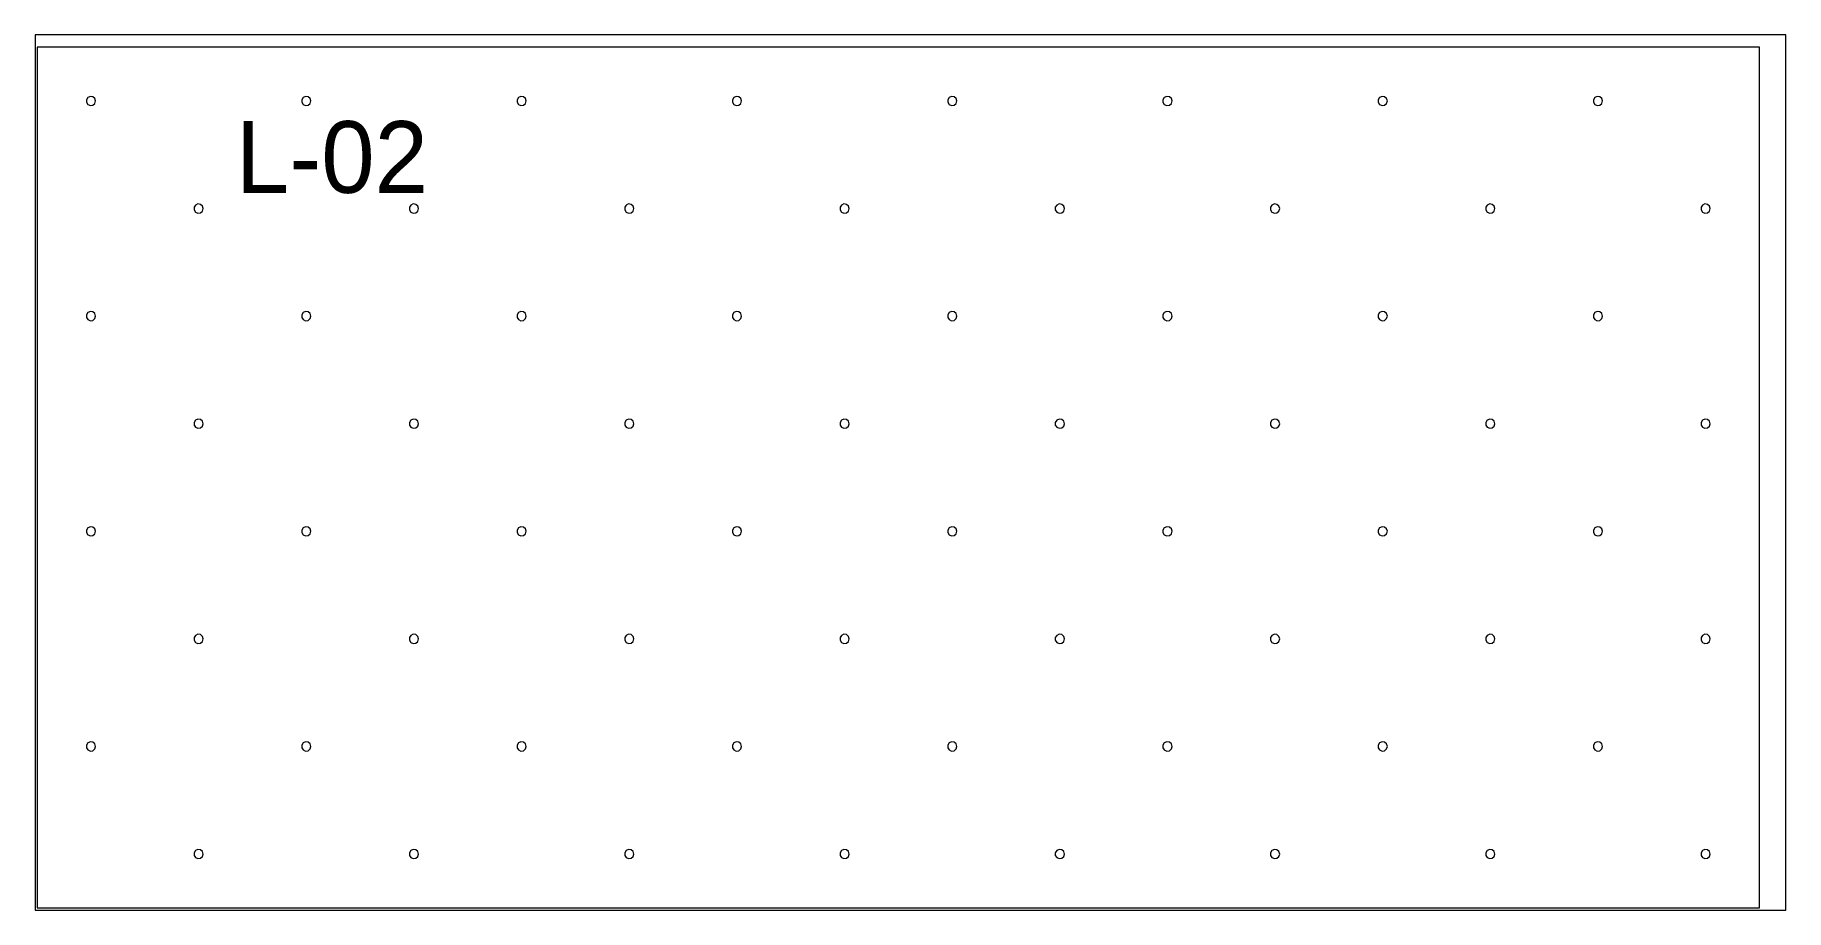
# Model space of a CAD drawing. Extents: x 0 to 287620, y 0 to 1220.
# Drawn here: x 8820 to 11260, y 0 to 1220 of the extents above; entities that cross this region are included whole.
import ezdxf

# ---------------------------------------------------------------- set-up
doc = ezdxf.new("R2010")
doc.units = 0
doc.header["$MEASUREMENT"] = 0
for name, color, linetype, lineweight in [('CUSTOM', 7, 'CONTINUOUS', 0), ('drilling', 7, 'CONTINUOUS', 0), ('FINAL', 7, 'CONTINUOUS', 0)]:
    doc.layers.add(name, color=color, linetype=linetype, lineweight=lineweight)

msp = doc.modelspace()

# ---------------------------------------------------------------- texts
at = {"layer": 'Final', "lineweight": 0}
msp.add_text('L-02', height=100, dxfattribs=at).set_placement((9100, 999.9))

# ---------------------------------------------------------------- linework, layer by layer
at = {"layer": 'CUSTOM', "lineweight": 0}
msp.add_lwpolyline([(8820, 0), (11260, 0), (11260, 1220), (8820, 1220)], close=True, dxfattribs=at)
at = {"layer": 'drilling', "lineweight": 0}
for points in [[(8904.5, 1128), (8903.5, 1131.5), (8900.7, 1133.9), (8897.1, 1134.4), (8893.7, 1132.9), (8891.8, 1129.8), (8891.8, 1126.2), (8893.7, 1123.1), (8897.1, 1121.6), (8900.7, 1122.1), (8903.5, 1124.5)], [(9204.5, 1128), (9203.5, 1131.5), (9200.7, 1133.9), (9197.1, 1134.4), (9193.7, 1132.9), (9191.8, 1129.8), (9191.8, 1126.2), (9193.7, 1123.1), (9197.1, 1121.6), (9200.7, 1122.1), (9203.5, 1124.5)], [(9504.5, 1128), (9503.5, 1131.5), (9500.7, 1133.9), (9497.1, 1134.4), (9493.7, 1132.9), (9491.8, 1129.8), (9491.8, 1126.2), (9493.7, 1123.1), (9497.1, 1121.6), (9500.7, 1122.1), (9503.5, 1124.5)], [(9804.5, 1128), (9803.5, 1131.5), (9800.7, 1133.9), (9797.1, 1134.4), (9793.7, 1132.9), (9791.8, 1129.8), (9791.8, 1126.2), (9793.7, 1123.1), (9797.1, 1121.6), (9800.7, 1122.1), (9803.5, 1124.5)], [(10104.5, 1128), (10103.5, 1131.5), (10100.7, 1133.9), (10097.1, 1134.4), (10093.7, 1132.9), (10091.8, 1129.8), (10091.8, 1126.2), (10093.7, 1123.1), (10097.1, 1121.6), (10100.7, 1122.1), (10103.5, 1124.5)], [(10404.5, 1128), (10403.5, 1131.5), (10400.7, 1133.9), (10397.1, 1134.4), (10393.7, 1132.9), (10391.8, 1129.8), (10391.8, 1126.2), (10393.7, 1123.1), (10397.1, 1121.6), (10400.7, 1122.1), (10403.5, 1124.5)], [(10704.5, 1128), (10703.5, 1131.5), (10700.7, 1133.9), (10697.1, 1134.4), (10693.7, 1132.9), (10691.8, 1129.8), (10691.8, 1126.2), (10693.7, 1123.1), (10697.1, 1121.6), (10700.7, 1122.1), (10703.5, 1124.5)], [(11004.5, 1128), (11003.5, 1131.5), (11000.7, 1133.9), (10997.1, 1134.4), (10993.7, 1132.9), (10991.8, 1129.8), (10991.8, 1126.2), (10993.7, 1123.1), (10997.1, 1121.6), (11000.7, 1122.1), (11003.5, 1124.5)], [(9054.5, 978), (9053.5, 981.5), (9050.7, 983.9), (9047.1, 984.4), (9043.7, 982.9), (9041.8, 979.8), (9041.8, 976.2), (9043.7, 973.1), (9047.1, 971.6), (9050.7, 972.1), (9053.5, 974.5)], [(9354.5, 978), (9353.5, 981.5), (9350.7, 983.9), (9347.1, 984.4), (9343.7, 982.9), (9341.8, 979.8), (9341.8, 976.2), (9343.7, 973.1), (9347.1, 971.6), (9350.7, 972.1), (9353.5, 974.5)], [(9654.5, 978), (9653.5, 981.5), (9650.7, 983.9), (9647.1, 984.4), (9643.7, 982.9), (9641.8, 979.8), (9641.8, 976.2), (9643.7, 973.1), (9647.1, 971.6), (9650.7, 972.1), (9653.5, 974.5)], [(9954.5, 978), (9953.5, 981.5), (9950.7, 983.9), (9947.1, 984.4), (9943.7, 982.9), (9941.8, 979.8), (9941.8, 976.2), (9943.7, 973.1), (9947.1, 971.6), (9950.7, 972.1), (9953.5, 974.5)], [(10254.5, 978), (10253.5, 981.5), (10250.7, 983.9), (10247.1, 984.4), (10243.7, 982.9), (10241.8, 979.8), (10241.8, 976.2), (10243.7, 973.1), (10247.1, 971.6), (10250.7, 972.1), (10253.5, 974.5)], [(10554.5, 978), (10553.5, 981.5), (10550.7, 983.9), (10547.1, 984.4), (10543.7, 982.9), (10541.8, 979.8), (10541.8, 976.2), (10543.7, 973.1), (10547.1, 971.6), (10550.7, 972.1), (10553.5, 974.5)], [(10854.5, 978), (10853.5, 981.5), (10850.7, 983.9), (10847.1, 984.4), (10843.7, 982.9), (10841.8, 979.8), (10841.8, 976.2), (10843.7, 973.1), (10847.1, 971.6), (10850.7, 972.1), (10853.5, 974.5)], [(11154.5, 978), (11153.5, 981.5), (11150.7, 983.9), (11147.1, 984.4), (11143.7, 982.9), (11141.8, 979.8), (11141.8, 976.2), (11143.7, 973.1), (11147.1, 971.6), (11150.7, 972.1), (11153.5, 974.5)], [(8904.5, 828), (8903.5, 831.5), (8900.7, 833.9), (8897.1, 834.4), (8893.7, 832.9), (8891.8, 829.8), (8891.8, 826.2), (8893.7, 823.1), (8897.1, 821.6), (8900.7, 822.1), (8903.5, 824.5)], [(9204.5, 828), (9203.5, 831.5), (9200.7, 833.9), (9197.1, 834.4), (9193.7, 832.9), (9191.8, 829.8), (9191.8, 826.2), (9193.7, 823.1), (9197.1, 821.6), (9200.7, 822.1), (9203.5, 824.5)], [(9504.5, 828), (9503.5, 831.5), (9500.7, 833.9), (9497.1, 834.4), (9493.7, 832.9), (9491.8, 829.8), (9491.8, 826.2), (9493.7, 823.1), (9497.1, 821.6), (9500.7, 822.1), (9503.5, 824.5)], [(9804.5, 828), (9803.5, 831.5), (9800.7, 833.9), (9797.1, 834.4), (9793.7, 832.9), (9791.8, 829.8), (9791.8, 826.2), (9793.7, 823.1), (9797.1, 821.6), (9800.7, 822.1), (9803.5, 824.5)], [(10104.5, 828), (10103.5, 831.5), (10100.7, 833.9), (10097.1, 834.4), (10093.7, 832.9), (10091.8, 829.8), (10091.8, 826.2), (10093.7, 823.1), (10097.1, 821.6), (10100.7, 822.1), (10103.5, 824.5)], [(10404.5, 828), (10403.5, 831.5), (10400.7, 833.9), (10397.1, 834.4), (10393.7, 832.9), (10391.8, 829.8), (10391.8, 826.2), (10393.7, 823.1), (10397.1, 821.6), (10400.7, 822.1), (10403.5, 824.5)], [(10704.5, 828), (10703.5, 831.5), (10700.7, 833.9), (10697.1, 834.4), (10693.7, 832.9), (10691.8, 829.8), (10691.8, 826.2), (10693.7, 823.1), (10697.1, 821.6), (10700.7, 822.1), (10703.5, 824.5)], [(11004.5, 828), (11003.5, 831.5), (11000.7, 833.9), (10997.1, 834.4), (10993.7, 832.9), (10991.8, 829.8), (10991.8, 826.2), (10993.7, 823.1), (10997.1, 821.6), (11000.7, 822.1), (11003.5, 824.5)], [(9054.5, 678), (9053.5, 681.5), (9050.7, 683.9), (9047.1, 684.4), (9043.7, 682.9), (9041.8, 679.8), (9041.8, 676.2), (9043.7, 673.1), (9047.1, 671.6), (9050.7, 672.1), (9053.5, 674.5)], [(9354.5, 678), (9353.5, 681.5), (9350.7, 683.9), (9347.1, 684.4), (9343.7, 682.9), (9341.8, 679.8), (9341.8, 676.2), (9343.7, 673.1), (9347.1, 671.6), (9350.7, 672.1), (9353.5, 674.5)], [(9654.5, 678), (9653.5, 681.5), (9650.7, 683.9), (9647.1, 684.4), (9643.7, 682.9), (9641.8, 679.8), (9641.8, 676.2), (9643.7, 673.1), (9647.1, 671.6), (9650.7, 672.1), (9653.5, 674.5)], [(9954.5, 678), (9953.5, 681.5), (9950.7, 683.9), (9947.1, 684.4), (9943.7, 682.9), (9941.8, 679.8), (9941.8, 676.2), (9943.7, 673.1), (9947.1, 671.6), (9950.7, 672.1), (9953.5, 674.5)], [(10254.5, 678), (10253.5, 681.5), (10250.7, 683.9), (10247.1, 684.4), (10243.7, 682.9), (10241.8, 679.8), (10241.8, 676.2), (10243.7, 673.1), (10247.1, 671.6), (10250.7, 672.1), (10253.5, 674.5)], [(10554.5, 678), (10553.5, 681.5), (10550.7, 683.9), (10547.1, 684.4), (10543.7, 682.9), (10541.8, 679.8), (10541.8, 676.2), (10543.7, 673.1), (10547.1, 671.6), (10550.7, 672.1), (10553.5, 674.5)], [(10854.5, 678), (10853.5, 681.5), (10850.7, 683.9), (10847.1, 684.4), (10843.7, 682.9), (10841.8, 679.8), (10841.8, 676.2), (10843.7, 673.1), (10847.1, 671.6), (10850.7, 672.1), (10853.5, 674.5)], [(11154.5, 678), (11153.5, 681.5), (11150.7, 683.9), (11147.1, 684.4), (11143.7, 682.9), (11141.8, 679.8), (11141.8, 676.2), (11143.7, 673.1), (11147.1, 671.6), (11150.7, 672.1), (11153.5, 674.5)], [(8904.5, 528), (8903.5, 531.5), (8900.7, 533.9), (8897.1, 534.4), (8893.7, 532.9), (8891.8, 529.8), (8891.8, 526.2), (8893.7, 523.1), (8897.1, 521.6), (8900.7, 522.1), (8903.5, 524.5)], [(9204.5, 528), (9203.5, 531.5), (9200.7, 533.9), (9197.1, 534.4), (9193.7, 532.9), (9191.8, 529.8), (9191.8, 526.2), (9193.7, 523.1), (9197.1, 521.6), (9200.7, 522.1), (9203.5, 524.5)], [(9504.5, 528), (9503.5, 531.5), (9500.7, 533.9), (9497.1, 534.4), (9493.7, 532.9), (9491.8, 529.8), (9491.8, 526.2), (9493.7, 523.1), (9497.1, 521.6), (9500.7, 522.1), (9503.5, 524.5)], [(9804.5, 528), (9803.5, 531.5), (9800.7, 533.9), (9797.1, 534.4), (9793.7, 532.9), (9791.8, 529.8), (9791.8, 526.2), (9793.7, 523.1), (9797.1, 521.6), (9800.7, 522.1), (9803.5, 524.5)], [(10104.5, 528), (10103.5, 531.5), (10100.7, 533.9), (10097.1, 534.4), (10093.7, 532.9), (10091.8, 529.8), (10091.8, 526.2), (10093.7, 523.1), (10097.1, 521.6), (10100.7, 522.1), (10103.5, 524.5)], [(10404.5, 528), (10403.5, 531.5), (10400.7, 533.9), (10397.1, 534.4), (10393.7, 532.9), (10391.8, 529.8), (10391.8, 526.2), (10393.7, 523.1), (10397.1, 521.6), (10400.7, 522.1), (10403.5, 524.5)], [(10704.5, 528), (10703.5, 531.5), (10700.7, 533.9), (10697.1, 534.4), (10693.7, 532.9), (10691.8, 529.8), (10691.8, 526.2), (10693.7, 523.1), (10697.1, 521.6), (10700.7, 522.1), (10703.5, 524.5)], [(11004.5, 528), (11003.5, 531.5), (11000.7, 533.9), (10997.1, 534.4), (10993.7, 532.9), (10991.8, 529.8), (10991.8, 526.2), (10993.7, 523.1), (10997.1, 521.6), (11000.7, 522.1), (11003.5, 524.5)], [(9054.5, 378), (9053.5, 381.5), (9050.7, 383.9), (9047.1, 384.4), (9043.7, 382.9), (9041.8, 379.8), (9041.8, 376.2), (9043.7, 373.1), (9047.1, 371.6), (9050.7, 372.1), (9053.5, 374.5)], [(9354.5, 378), (9353.5, 381.5), (9350.7, 383.9), (9347.1, 384.4), (9343.7, 382.9), (9341.8, 379.8), (9341.8, 376.2), (9343.7, 373.1), (9347.1, 371.6), (9350.7, 372.1), (9353.5, 374.5)], [(9654.5, 378), (9653.5, 381.5), (9650.7, 383.9), (9647.1, 384.4), (9643.7, 382.9), (9641.8, 379.8), (9641.8, 376.2), (9643.7, 373.1), (9647.1, 371.6), (9650.7, 372.1), (9653.5, 374.5)], [(9954.5, 378), (9953.5, 381.5), (9950.7, 383.9), (9947.1, 384.4), (9943.7, 382.9), (9941.8, 379.8), (9941.8, 376.2), (9943.7, 373.1), (9947.1, 371.6), (9950.7, 372.1), (9953.5, 374.5)], [(10254.5, 378), (10253.5, 381.5), (10250.7, 383.9), (10247.1, 384.4), (10243.7, 382.9), (10241.8, 379.8), (10241.8, 376.2), (10243.7, 373.1), (10247.1, 371.6), (10250.7, 372.1), (10253.5, 374.5)], [(10554.5, 378), (10553.5, 381.5), (10550.7, 383.9), (10547.1, 384.4), (10543.7, 382.9), (10541.8, 379.8), (10541.8, 376.2), (10543.7, 373.1), (10547.1, 371.6), (10550.7, 372.1), (10553.5, 374.5)], [(10854.5, 378), (10853.5, 381.5), (10850.7, 383.9), (10847.1, 384.4), (10843.7, 382.9), (10841.8, 379.8), (10841.8, 376.2), (10843.7, 373.1), (10847.1, 371.6), (10850.7, 372.1), (10853.5, 374.5)], [(11154.5, 378), (11153.5, 381.5), (11150.7, 383.9), (11147.1, 384.4), (11143.7, 382.9), (11141.8, 379.8), (11141.8, 376.2), (11143.7, 373.1), (11147.1, 371.6), (11150.7, 372.1), (11153.5, 374.5)], [(8904.5, 228), (8903.5, 231.5), (8900.7, 233.9), (8897.1, 234.4), (8893.7, 232.9), (8891.8, 229.8), (8891.8, 226.2), (8893.7, 223.1), (8897.1, 221.6), (8900.7, 222.1), (8903.5, 224.5)], [(9204.5, 228), (9203.5, 231.5), (9200.7, 233.9), (9197.1, 234.4), (9193.7, 232.9), (9191.8, 229.8), (9191.8, 226.2), (9193.7, 223.1), (9197.1, 221.6), (9200.7, 222.1), (9203.5, 224.5)], [(9504.5, 228), (9503.5, 231.5), (9500.7, 233.9), (9497.1, 234.4), (9493.7, 232.9), (9491.8, 229.8), (9491.8, 226.2), (9493.7, 223.1), (9497.1, 221.6), (9500.7, 222.1), (9503.5, 224.5)], [(9804.5, 228), (9803.5, 231.5), (9800.7, 233.9), (9797.1, 234.4), (9793.7, 232.9), (9791.8, 229.8), (9791.8, 226.2), (9793.7, 223.1), (9797.1, 221.6), (9800.7, 222.1), (9803.5, 224.5)], [(10104.5, 228), (10103.5, 231.5), (10100.7, 233.9), (10097.1, 234.4), (10093.7, 232.9), (10091.8, 229.8), (10091.8, 226.2), (10093.7, 223.1), (10097.1, 221.6), (10100.7, 222.1), (10103.5, 224.5)], [(10404.5, 228), (10403.5, 231.5), (10400.7, 233.9), (10397.1, 234.4), (10393.7, 232.9), (10391.8, 229.8), (10391.8, 226.2), (10393.7, 223.1), (10397.1, 221.6), (10400.7, 222.1), (10403.5, 224.5)], [(10704.5, 228), (10703.5, 231.5), (10700.7, 233.9), (10697.1, 234.4), (10693.7, 232.9), (10691.8, 229.8), (10691.8, 226.2), (10693.7, 223.1), (10697.1, 221.6), (10700.7, 222.1), (10703.5, 224.5)], [(11004.5, 228), (11003.5, 231.5), (11000.7, 233.9), (10997.1, 234.4), (10993.7, 232.9), (10991.8, 229.8), (10991.8, 226.2), (10993.7, 223.1), (10997.1, 221.6), (11000.7, 222.1), (11003.5, 224.5)], [(9054.5, 78), (9053.5, 81.5), (9050.7, 83.9), (9047.1, 84.4), (9043.7, 82.9), (9041.8, 79.8), (9041.8, 76.2), (9043.7, 73.1), (9047.1, 71.6), (9050.7, 72.1), (9053.5, 74.5)], [(9354.5, 78), (9353.5, 81.5), (9350.7, 83.9), (9347.1, 84.4), (9343.7, 82.9), (9341.8, 79.8), (9341.8, 76.2), (9343.7, 73.1), (9347.1, 71.6), (9350.7, 72.1), (9353.5, 74.5)], [(9654.5, 78), (9653.5, 81.5), (9650.7, 83.9), (9647.1, 84.4), (9643.7, 82.9), (9641.8, 79.8), (9641.8, 76.2), (9643.7, 73.1), (9647.1, 71.6), (9650.7, 72.1), (9653.5, 74.5)], [(9954.5, 78), (9953.5, 81.5), (9950.7, 83.9), (9947.1, 84.4), (9943.7, 82.9), (9941.8, 79.8), (9941.8, 76.2), (9943.7, 73.1), (9947.1, 71.6), (9950.7, 72.1), (9953.5, 74.5)], [(10254.5, 78), (10253.5, 81.5), (10250.7, 83.9), (10247.1, 84.4), (10243.7, 82.9), (10241.8, 79.8), (10241.8, 76.2), (10243.7, 73.1), (10247.1, 71.6), (10250.7, 72.1), (10253.5, 74.5)], [(10554.5, 78), (10553.5, 81.5), (10550.7, 83.9), (10547.1, 84.4), (10543.7, 82.9), (10541.8, 79.8), (10541.8, 76.2), (10543.7, 73.1), (10547.1, 71.6), (10550.7, 72.1), (10553.5, 74.5)], [(10854.5, 78), (10853.5, 81.5), (10850.7, 83.9), (10847.1, 84.4), (10843.7, 82.9), (10841.8, 79.8), (10841.8, 76.2), (10843.7, 73.1), (10847.1, 71.6), (10850.7, 72.1), (10853.5, 74.5)], [(11154.5, 78), (11153.5, 81.5), (11150.7, 83.9), (11147.1, 84.4), (11143.7, 82.9), (11141.8, 79.8), (11141.8, 76.2), (11143.7, 73.1), (11147.1, 71.6), (11150.7, 72.1), (11153.5, 74.5)]]:
    msp.add_lwpolyline(points, close=True, dxfattribs=at)
at = {"layer": 'Final', "lineweight": 0}
msp.add_lwpolyline([(11223, 1203), (8823, 1203), (8823, 3), (11223, 3)], close=True, dxfattribs=at)

msp.set_redraw_order([(e.dxf.handle, doc.entitydb.next_handle()) for e in msp.query("TEXT MTEXT ATTDEF DIMENSION ARC_DIMENSION")])  # texts and dimensions are drawn at this point

doc.saveas('drawing.dxf')
